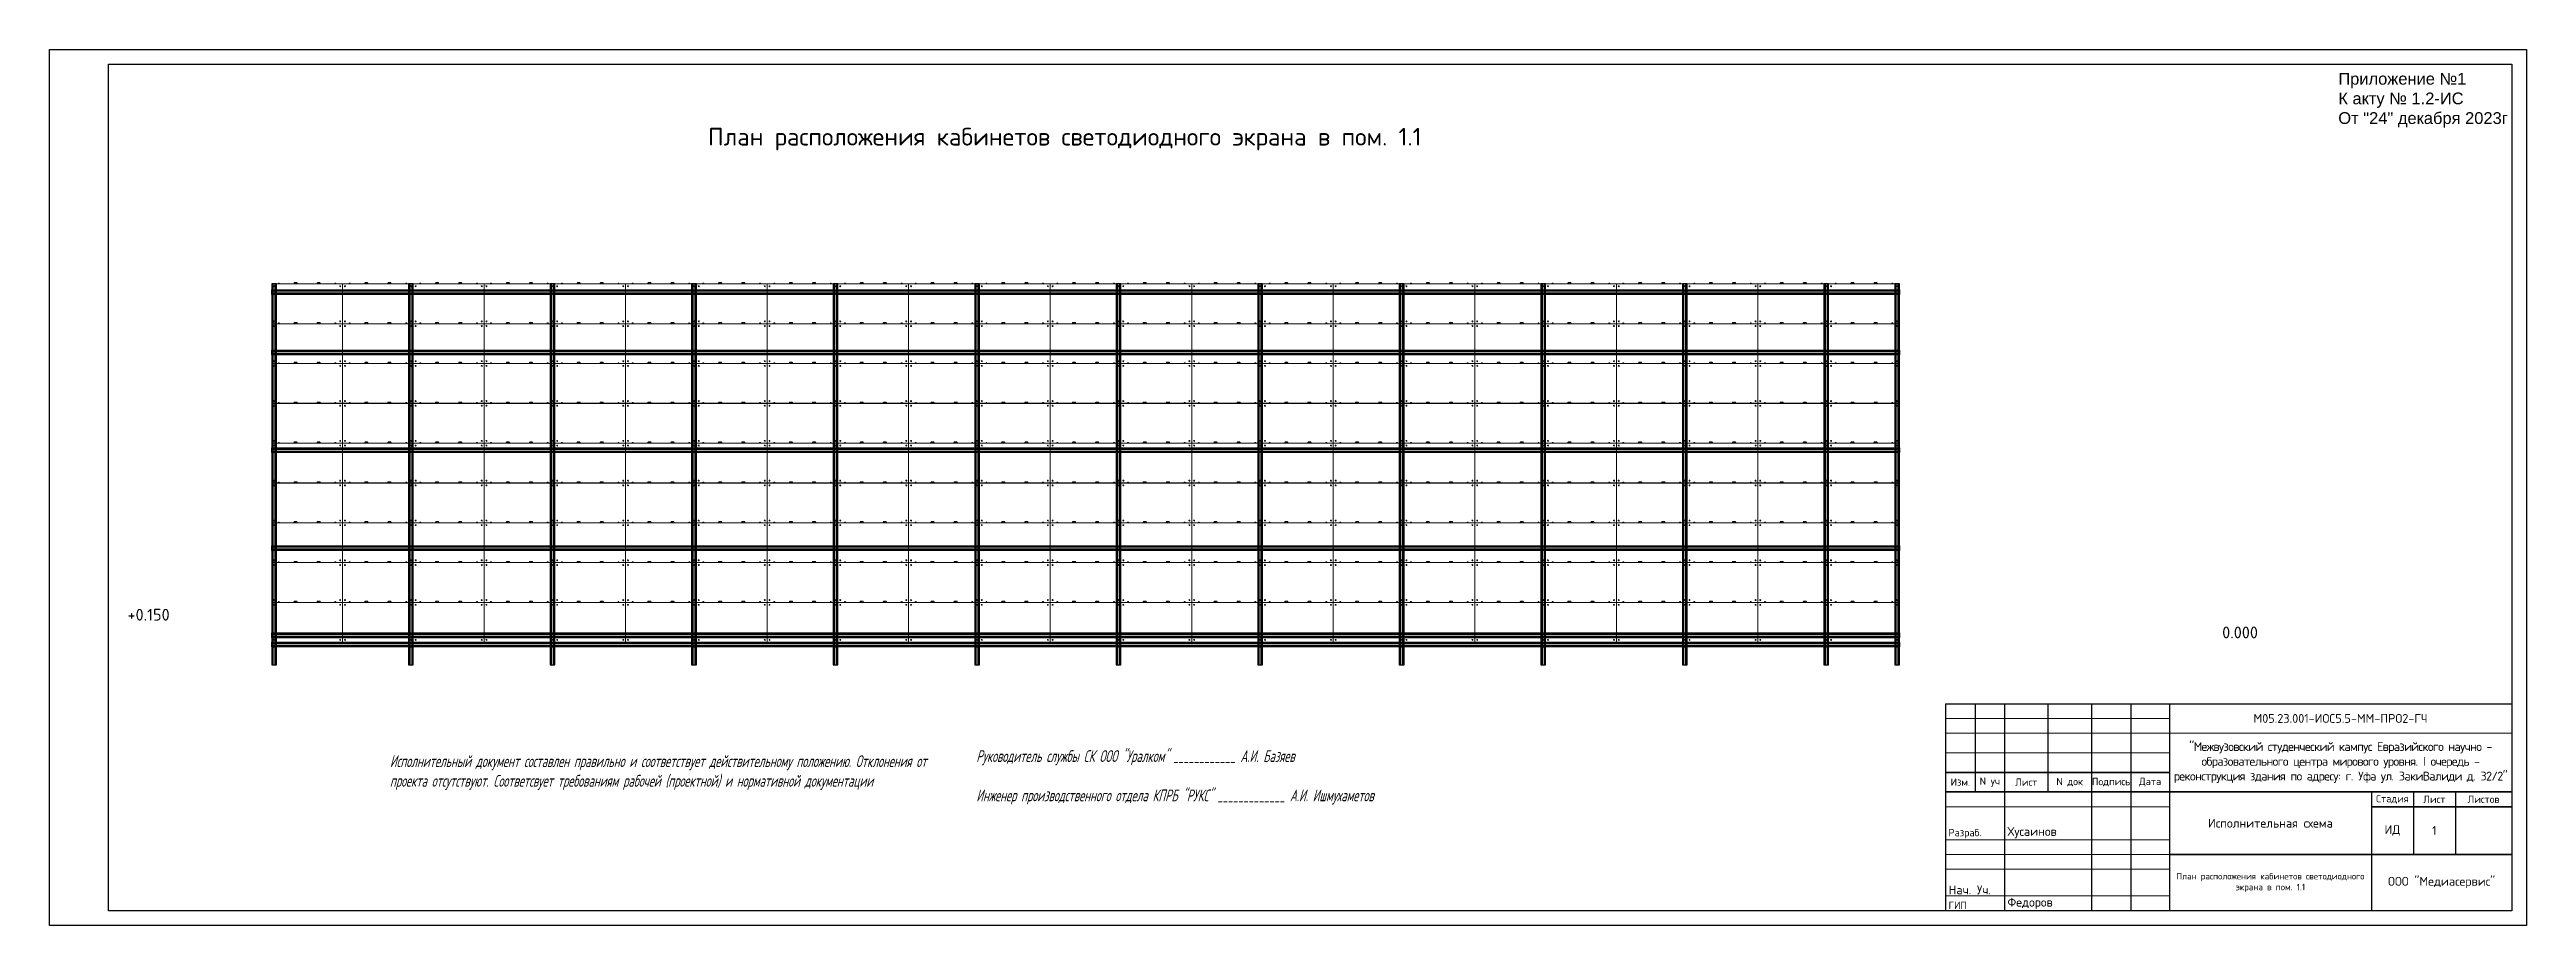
# Model space of a CAD drawing. Header units: millimetres. Extents: x 318 to 194121, y -24907 to 87574.
# Drawn here: x 1753 to 22753, y 1738 to 9163 of the extents above; entities that cross this region are included whole.
import ezdxf

# ---------------------------------------------------------------- set-up
doc = ezdxf.new("R2010")
doc.units = ezdxf.units.MM
doc.linetypes.add('CONTINUA', pattern=[0])
doc.layers.add('Make', color=7, linetype='Continuous')
doc.layers.add('PDF _Текст', color=7, linetype='Continuous')
for name, color, linetype, lineweight in [('MS_0.25', 7, 'Continuous', 25), ('screw', 33, 'Continuous', 13), ('ТАБЛИЦЫ', 7, 'Continuous', 40), ('标注', 2, 'Continuous', 13)]:
    doc.layers.add(name, color=color, linetype=linetype, lineweight=lineweight)
doc.layers.get('标注').off()
doc.styles.add('gostw', font='gost_win.shx', dxfattribs={"width": 0.8, "oblique": 15})
doc.styles.get("Standard").update_dxf_attribs({"font": 'arial.ttf'})
doc.styles.add('TXT', font='txt.shx', dxfattribs={"bigfont": 'gbcbig.shx'})
doc.styles.add('Текст 3', font='isocpeur.ttf', dxfattribs={"height": 3})
doc.styles.add('Текст 300', font='isocpeur.ttf', dxfattribs={"height": 300})

# ---------------------------------------------------------------- blocks, each defined once
blk = doc.blocks.new('A$C10402B24')
at = {"layer": 'screw'}
blk.add_circle((5, 5), 3, dxfattribs=at)
at = {"layer": 'screw', "color": 3}
blk.add_arc((5, 5), 4, 270, 180, dxfattribs=at)
at = {"layer": 'screw', "color": 6, "style": 'TXT'}
blk.add_text('M8', height=1.2, dxfattribs=at).set_placement((4, 4))
blk = doc.blocks.new('A$C23DF71AB')
at = {"layer": '标注', "color": 2, "lineweight": 5}
blk.add_blockref('A$C10402B24', (0, 0), dxfattribs=at)
blk = doc.blocks.new('*U12')
at = {"color": 7, "linetype": 'Continuous', "lineweight": 15}
for p, q in [((-300, 163), (-300, -174)), ((-150, 163), (-300, 163)), ((-243, 170), (-244, 169)), ((-244, 169), (-244, 163)), ((-241, 169), (-244, 169)), ((-241, 170), (-243, 170)), ((-241, 169), (-241, 170)), ((-241, 168), (-241, 169)), ((-241, 168), (-239, 168)), ((-239, 170), (-239, 169)), ((-237, 170), (-239, 170)), ((-239, 169), (-239, 168)), ((-236, 169), (-239, 169)), ((-236, 169), (-237, 170)), ((-236, 163), (-236, 169)), ((0, 163), (-150, 163)), ((-113, 165), (-113, 165)), ((-113, 164), (-113, 163)), ((-113, 164), (-113, 164)), ((-111, 170), (-111, 168)), ((-111, 163), (-110, 170)), ((-110, 172), (-109, 173)), ((-109, 173), (-109, 174)), ((-108, 174), (-109, 174)), ((-108, 173), (-109, 173)), ((-109, 163), (-109, 173)), ((-109, 170), (-109, 170)), ((-108, 173), (-108, 174)), ((-104, 174), (-108, 174)), ((-104, 173), (-108, 173)), ((-104, 173), (-104, 174)), ((-103, 174), (-104, 174)), ((-104, 173), (-103, 173)), ((-103, 173), (-103, 174)), ((-102, 174), (-103, 174)), ((-103, 173), (-102, 173)), ((-102, 173), (-102, 174)), ((-101, 174), (-102, 174)), ((-102, 173), (-101, 173)), ((-100, 174), (-101, 174)), ((-101, 174), (-101, 173)), ((-101, 173), (-100, 173)), ((-100, 173), (-100, 174)), ((-99, 174), (-100, 174)), ((-99, 173), (-100, 173)), ((-99, 174), (-99, 173)), ((-87, 174), (-99, 174)), ((-87, 173), (-99, 173)), ((-87, 174), (-87, 173)), ((-87, 174), (-87, 174)), ((-87, 174), (-87, 173)), ((-87, 173), (-87, 173)), ((-87, 173), (-87, 163)), ((-86, 172), (-87, 173)), ((-87, 170), (-87, 170)), ((-86, 170), (-85, 163)), ((-85, 168), (-85, 170)), ((-83, 165), (-83, 165)), ((-83, 164), (-83, 164)), ((-83, 163), (-83, 164)), ((150, 163), (0, 163)), ((83, 165), (83, 165)), ((83, 164), (83, 163)), ((83, 164), (83, 164)), ((85, 170), (85, 168)), ((85, 163), (86, 170)), ((86, 172), (87, 173)), ((87, 173), (87, 174)), ((92, 174), (87, 174)), ((87, 173), (87, 174)), ((87, 174), (87, 174)), ((87, 173), (87, 173)), ((87, 163), (87, 173)), ((92, 173), (87, 173)), ((87, 170), (87, 170)), ((92, 173), (92, 174)), ((93, 174), (92, 174)), ((92, 173), (93, 173)), ((93, 173), (93, 174)), ((94, 174), (93, 174)), ((93, 173), (94, 173)), ((94, 173), (94, 174)), ((95, 174), (94, 174)), ((94, 173), (95, 173)), ((96, 174), (95, 174)), ((95, 174), (95, 173)), ((95, 173), (96, 173)), ((96, 173), (96, 174)), ((97, 174), (96, 174)), ((97, 173), (96, 173)), ((97, 174), (97, 173)), ((108, 174), (97, 174)), ((108, 173), (97, 173)), ((108, 174), (108, 173)), ((109, 174), (108, 174)), ((109, 173), (108, 173)), ((109, 174), (109, 173)), ((109, 173), (109, 163)), ((110, 172), (109, 173)), ((109, 170), (109, 170)), ((110, 170), (111, 163)), ((111, 168), (111, 170)), ((113, 165), (113, 165)), ((113, 164), (113, 164)), ((113, 163), (113, 164)), ((300, 163), (150, 163)), ((237, 170), (236, 169)), ((236, 169), (236, 163)), ((239, 169), (236, 169)), ((239, 170), (237, 170)), ((239, 169), (239, 170)), ((239, 168), (239, 169)), ((239, 168), (241, 168)), ((243, 170), (241, 170)), ((241, 170), (241, 169)), ((241, 169), (241, 168)), ((244, 169), (241, 169)), ((244, 169), (243, 170)), ((244, 163), (244, 169)), ((300, -174), (300, 163)), ((-300, -174), (-150, -174)), ((-150, -174), (0, -174)), ((0, -174), (150, -174)), ((150, -174), (300, -174))]:
    blk.add_line(p, q, dxfattribs=at)
at = {"color": 8, "linetype": 'Continuous', "lineweight": 15}
for p, q in [((-108, 163), (-108, 173)), ((-104, 163), (-104, 173)), ((-103, 163), (-103, 173)), ((-102, 173), (-102, 163)), ((-101, 163), (-101, 173)), ((-100, 173), (-100, 163)), ((-99, 173), (-99, 163)), ((-87, 173), (-87, 163)), ((87, 163), (87, 173)), ((92, 163), (92, 173)), ((93, 163), (93, 173)), ((94, 173), (94, 163)), ((95, 163), (95, 173)), ((96, 173), (96, 163)), ((97, 173), (97, 163)), ((108, 173), (108, 163))]:
    blk.add_line(p, q, dxfattribs=at)
at = {"color": 7, "linetype": 'Continuous', "lineweight": 15}
for centre in [(-280, 143), (-280, -154), (280, -154)]:
    blk.add_circle(centre, 3.25, dxfattribs=at)
for centre, radius, start, end in [((-116, 169), 5, 316.0191, 345.2917), ((-112, 165), 1, 136.0191, 167.4712), ((-113, 165), 0.2, 167.4712, 250.2917), ((-106, 169), 5, 137.7217, 165.2917), ((-109, 170), 0.2, 90, 165.2917), ((-110, 173), 0.5, 317.7217, 0), ((-109, 170), 0.2, 0, 90), ((-86, 173), 0.5, 180, 222.2783), ((-87, 170), 0.2, 14.7083, 90), ((-87, 170), 0.2, 90, 180), ((-90, 169), 5, 14.7083, 42.2783), ((-80, 169), 5, 194.7083, 223.9809), ((-84, 165), 1, 12.5288, 43.9809), ((-83, 165), 0.2, 289.7083, 12.5288), ((80, 169), 5, 316.0191, 345.2917), ((84, 165), 1, 136.0191, 167.4712), ((83, 165), 0.2, 167.4712, 250.2917), ((90, 169), 5, 137.7217, 165.2917), ((87, 170), 0.2, 90, 165.2917), ((86, 173), 0.5, 317.7217, 0), ((87, 170), 0.2, 0, 90), ((110, 173), 0.5, 180, 222.2783), ((109, 170), 0.2, 14.7083, 90), ((109, 170), 0.2, 90, 180), ((106, 169), 5, 14.7083, 42.2783), ((116, 169), 5, 194.7083, 223.9809), ((112, 165), 1, 12.5288, 43.9809), ((113, 165), 0.2, 289.7083, 12.5288)]:
    blk.add_arc(centre, radius, start, end, dxfattribs=at)
at = {"layer": '标注'}
for p in [(-285, 138), (275, 138), (-285, -160), (275, -160)]:
    blk.add_blockref('A$C23DF71AB', p, dxfattribs=at)
blk = doc.blocks.new('*U11')
at = {"layer": 'Make', "color": 0, "linetype": 'ByBlock', "lineweight": -2, "transparency": 16777216}
for p in [(0, 2700), (600, 2700), (1200, 2700), (1800, 2700), (2400, 2700), (3000, 2700), (3600, 2700), (4200, 2700), (4800, 2700), (5400, 2700), (6000, 2700), (6600, 2700), (7200, 2700), (7800, 2700), (8400, 2700), (9000, 2700), (9600, 2700), (10200, 2700), (10800, 2700), (11400, 2700), (12000, 2700), (12600, 2700), (13200, 2700), (0, 2362.5), (600, 2362.5), (1200, 2362.5), (1800, 2362.5), (2400, 2362.5), (3000, 2362.5), (3600, 2362.5), (4200, 2362.5), (4800, 2362.5), (5400, 2362.5), (6000, 2362.5), (6600, 2362.5), (7200, 2362.5), (7800, 2362.5), (8400, 2362.5), (9000, 2362.5), (9600, 2362.5), (10200, 2362.5), (10800, 2362.5), (11400, 2362.5), (12000, 2362.5), (12600, 2362.5), (13200, 2362.5), (0, 2025), (600, 2025), (1200, 2025), (1800, 2025), (2400, 2025), (3000, 2025), (3600, 2025), (4200, 2025), (4800, 2025), (5400, 2025), (6000, 2025), (6600, 2025), (7200, 2025), (7800, 2025), (8400, 2025), (9000, 2025), (9600, 2025), (10200, 2025), (10800, 2025), (11400, 2025), (12000, 2025), (12600, 2025), (13200, 2025), (0, 1687.5), (600, 1687.5), (1200, 1687.5), (1800, 1687.5), (2400, 1687.5), (3000, 1687.5), (3600, 1687.5), (4200, 1687.5), (4800, 1687.5), (5400, 1687.5), (6000, 1687.5), (6600, 1687.5), (7200, 1687.5), (7800, 1687.5), (8400, 1687.5), (9000, 1687.5), (9600, 1687.5), (10200, 1687.5), (10800, 1687.5), (11400, 1687.5), (12000, 1687.5), (12600, 1687.5), (13200, 1687.5), (0, 1350), (600, 1350), (1200, 1350), (1800, 1350), (2400, 1350), (3000, 1350), (3600, 1350), (4200, 1350), (4800, 1350), (5400, 1350), (6000, 1350), (6600, 1350), (7200, 1350), (7800, 1350), (8400, 1350), (9000, 1350), (9600, 1350), (10200, 1350), (10800, 1350), (11400, 1350), (12000, 1350), (12600, 1350), (13200, 1350), (0, 1012.5), (600, 1012.5), (1200, 1012.5), (1800, 1012.5), (2400, 1012.5), (3000, 1012.5), (3600, 1012.5), (4200, 1012.5), (4800, 1012.5), (5400, 1012.5), (6000, 1012.5), (6600, 1012.5), (7200, 1012.5), (7800, 1012.5), (8400, 1012.5), (9000, 1012.5), (9600, 1012.5), (10200, 1012.5), (10800, 1012.5), (11400, 1012.5), (12000, 1012.5), (12600, 1012.5), (13200, 1012.5), (0, 675), (600, 675), (1200, 675), (1800, 675), (2400, 675), (3000, 675), (3600, 675), (4200, 675), (4800, 675), (5400, 675), (6000, 675), (6600, 675), (7200, 675), (7800, 675), (8400, 675), (9000, 675), (9600, 675), (10200, 675), (10800, 675), (11400, 675), (12000, 675), (12600, 675), (13200, 675), (0, 337.5), (600, 337.5), (1200, 337.5), (1800, 337.5), (2400, 337.5), (3000, 337.5), (3600, 337.5), (4200, 337.5), (4800, 337.5), (5400, 337.5), (6000, 337.5), (6600, 337.5), (7200, 337.5), (7800, 337.5), (8400, 337.5), (9000, 337.5), (9600, 337.5), (10200, 337.5), (10800, 337.5), (11400, 337.5), (12000, 337.5), (12600, 337.5), (13200, 337.5), (0, 0), (600, 0), (1200, 0), (1800, 0), (2400, 0), (3000, 0), (3600, 0), (4200, 0), (4800, 0), (5400, 0), (6000, 0), (6600, 0), (7200, 0), (7800, 0), (8400, 0), (9000, 0), (9600, 0), (10200, 0), (10800, 0), (11400, 0), (12000, 0), (12600, 0), (13200, 0)]:
    blk.add_blockref('*U12', p, dxfattribs=at)
blk = doc.blocks.new('*T13')
at = {"layer": 'ТАБЛИЦЫ', "color": 0, "linetype": 'ByBlock', "lineweight": -2, "transparency": 16777216}
for p, q in [((0, 0), (4800, 0)), ((0, 0), (0, -1753)), ((250, 0), (250, -748)), ((500, 0), (500, -1753)), ((868, 0), (868, -748)), ((1236, 0), (1236, -1753)), ((1571, 0), (1571, -1753)), ((1897, 0), (1897, -1753)), ((4800, 0), (4800, -1753)), ((3610, -748), (3610, -1753)), ((3966, -748), (3966, -1278)), ((4322, -748), (4322, -1278))]:
    blk.add_line(p, q, dxfattribs=at)
at = {"layer": 'ТАБЛИЦЫ', "color": 0, "linetype": 'ByBlock', "lineweight": 9, "transparency": 16777216}
for p, q in [((0, -125), (1897, -125)), ((0, -250), (4800, -250)), ((0, -416), (1897, -416)), ((0, -873), (1897, -873)), ((0, -1153), (1897, -1153)), ((0, -1278), (1897, -1278)), ((0, -1403), (1897, -1403)), ((0, -1628), (1897, -1628)), ((0, -1753), (4800, -1753))]:
    blk.add_line(p, q, dxfattribs=at)
at = {"layer": 'ТАБЛИЦЫ', "color": 0, "linetype": 'ByBlock', "lineweight": 40, "transparency": 16777216}
for p, q in [((0, -582), (1897, -582)), ((0, -748), (4800, -748)), ((3610, -873), (4800, -873)), ((1897, -1278), (4800, -1278))]:
    blk.add_line(p, q, dxfattribs=at)
at = {"layer": 'ТАБЛИЦЫ', "color": 0, "linetype": 'CONTINUA', "transparency": 16777216}
for s, insert, char_height, width, attachment_point, style in [('М05.23.001-ИОС5.5-ММ-ПРО2-ГЧ', (3348, -125), 75, 2877.87, 5, 'Текст 3'), ('{\\T0.9;\\C7;"\\fISOCPEUR|b0|i0|c204|p34;Межвузовский студенческий кампус Евразийского научно - образовательного центра мирового уровня. I очередь - реконструкция здания по адресу: г. Уфа ул. ЗакиВалиди д. 32/2"}', (3348, -499), 75, 2877.87, 5, 'Текст 3'), ('N уч', (375, -665), 62.5, 225.11, 5, 'Текст 300'), ('N док', (1052, -665), 62.5, 342.77, 5, 'Текст 300'), ('Подпись', (1403, -665), 62.5, 310.44, 5, 'Текст 300'), ('Дата', (1734, -665), 62.5, 300.75, 5, 'Текст 300'), ('Изм.', (125, -665), 62.5, 225, 5, 'Текст 300'), ('Лист', (684, -665), 62.5, 342.77, 5, 'Текст 300'), ('{\\C256;Стадия}', (3788, -810), 62.5, 330.4, 5, 'Текст 300'), ('{\\C256;Лист}', (4144, -810), 62.5, 331.03, 5, 'Текст 300'), ('{\\C256;Листов}', (4561, -810), 62.5, 453, 5, 'Текст 300'), ('Хусаинов ', (525, -1141), 75, 685.53, 7, 'Текст 3'), ('Исполнительная схема', (2754, -1013), 75, 1688.44, 5, 'Текст 3'), ('ИД', (3788, -1075), 75, 330.4, 5, 'Текст 3'), ('1', (4144, -1075), 75, 331.03, 5, 'Текст 3'), ('{\\C256;Разраб.}', (25, -1141), 62.5, 450.11, 7, 'Текст 300'), ('{\\C256;План расположения кабинетов светодиодного экрана в пом. 1.1}', (2754, -1516), 55, 1688.44, 5, 'Текст 3'), ('ООО "Медиасервис"', (4205, -1516), 75, 1164.43, 5, 'Текст 3'), ('{\\C256;ГИП}', (25, -1741), 62.5, 450.11, 7, 'Текст 300'), ('Нач. Уч.', (25, -1616), 75, 450.11, 7, 'Текст 3'), ('Федоров', (525, -1741), 75, 685.53, 7, 'Текст 3')]:
    blk.add_mtext(s, dxfattribs=dict(at, insert=insert, char_height=char_height, width=width, attachment_point=attachment_point, style=style))

msp = doc.modelspace()

# ---------------------------------------------------------------- linework, layer by layer
for points in [[(1752.9, 9163.4), (22752.9, 9163.4), (22752.9, 1738.4), (1752.9, 1738.4)], [(2252.9, 9038.4), (22627.9, 9038.4), (22627.9, 1863.4), (2252.9, 1863.4)]]:
    msp.add_lwpolyline(points, close=True)
at = {"color": 8}
for points in [[(3676.6, 7176.5), (3636.6, 7176.5), (3636.6, 4099), (3676.6, 4099)], [(3673.6, 7176.5), (3639.6, 7176.5), (3639.6, 4099), (3673.6, 4099)], [(3666.6, 7176.5), (3646.6, 7176.5), (3646.6, 4099), (3666.6, 4099)], [(4836.6, 7176.5), (4796.6, 7176.5), (4796.6, 4099), (4836.6, 4099)], [(4833.6, 7176.5), (4799.6, 7176.5), (4799.6, 4099), (4833.6, 4099)], [(4826.6, 7176.5), (4806.6, 7176.5), (4806.6, 4099), (4826.6, 4099)], [(6036.6, 7176.5), (5996.6, 7176.5), (5996.6, 4099), (6036.6, 4099)], [(6033.6, 7176.5), (5999.6, 7176.5), (5999.6, 4099), (6033.6, 4099)], [(6026.6, 7176.5), (6006.6, 7176.5), (6006.6, 4099), (6026.6, 4099)], [(7236.6, 7176.5), (7196.6, 7176.5), (7196.6, 4099), (7236.6, 4099)], [(7233.6, 7176.5), (7199.6, 7176.5), (7199.6, 4099), (7233.6, 4099)], [(7226.6, 7176.5), (7206.6, 7176.5), (7206.6, 4099), (7226.6, 4099)], [(8436.6, 7176.5), (8396.6, 7176.5), (8396.6, 4099), (8436.6, 4099)], [(8433.6, 7176.5), (8399.6, 7176.5), (8399.6, 4099), (8433.6, 4099)], [(8426.6, 7176.5), (8406.6, 7176.5), (8406.6, 4099), (8426.6, 4099)], [(9636.6, 7176.5), (9596.6, 7176.5), (9596.6, 4099), (9636.6, 4099)], [(9633.6, 7176.5), (9599.6, 7176.5), (9599.6, 4099), (9633.6, 4099)], [(9626.6, 7176.5), (9606.6, 7176.5), (9606.6, 4099), (9626.6, 4099)], [(10836.6, 7176.5), (10796.6, 7176.5), (10796.6, 4099), (10836.6, 4099)], [(10833.6, 7176.5), (10799.6, 7176.5), (10799.6, 4099), (10833.6, 4099)], [(10826.6, 7176.5), (10806.6, 7176.5), (10806.6, 4099), (10826.6, 4099)], [(12036.6, 7176.5), (11996.6, 7176.5), (11996.6, 4099), (12036.6, 4099)], [(12033.6, 7176.5), (11999.6, 7176.5), (11999.6, 4099), (12033.6, 4099)], [(12026.6, 7176.5), (12006.6, 7176.5), (12006.6, 4099), (12026.6, 4099)], [(13236.6, 7176.5), (13196.6, 7176.5), (13196.6, 4099), (13236.6, 4099)], [(13233.6, 7176.5), (13199.6, 7176.5), (13199.6, 4099), (13233.6, 4099)], [(13226.6, 7176.5), (13206.6, 7176.5), (13206.6, 4099), (13226.6, 4099)], [(14436.6, 7176.5), (14396.6, 7176.5), (14396.6, 4099), (14436.6, 4099)], [(14433.6, 7176.5), (14399.6, 7176.5), (14399.6, 4099), (14433.6, 4099)], [(14426.6, 7176.5), (14406.6, 7176.5), (14406.6, 4099), (14426.6, 4099)], [(15636.6, 7176.5), (15596.6, 7176.5), (15596.6, 4099), (15636.6, 4099)], [(15633.6, 7176.5), (15599.6, 7176.5), (15599.6, 4099), (15633.6, 4099)], [(15626.6, 7176.5), (15606.6, 7176.5), (15606.6, 4099), (15626.6, 4099)], [(16836.6, 7176.5), (16796.6, 7176.5), (16796.6, 4099), (16836.6, 4099)], [(16833.6, 7176.5), (16799.6, 7176.5), (16799.6, 4099), (16833.6, 4099)], [(16826.6, 7176.5), (16806.6, 7176.5), (16806.6, 4099), (16826.6, 4099)], [(17436.6, 7176.5), (17396.6, 7176.5), (17396.6, 4099), (17436.6, 4099)], [(17433.6, 7176.5), (17399.6, 7176.5), (17399.6, 4099), (17433.6, 4099)], [(17426.6, 7176.5), (17406.6, 7176.5), (17406.6, 4099), (17426.6, 4099)], [(3636.6, 7127.8), (17436.6, 7127.8), (17436.6, 7087.8), (3636.6, 7087.8)], [(3636.6, 7124.8), (17436.6, 7124.8), (17436.6, 7090.8), (3636.6, 7090.8)], [(3636.6, 7117.8), (17436.6, 7117.8), (17436.6, 7097.8), (3636.6, 7097.8)], [(3636.6, 6615.4), (17436.6, 6615.4), (17436.6, 6575.4), (3636.6, 6575.4)], [(3636.6, 6612.4), (17436.6, 6612.4), (17436.6, 6578.4), (3636.6, 6578.4)], [(3636.6, 6605.4), (17436.6, 6605.4), (17436.6, 6585.4), (3636.6, 6585.4)], [(3636.6, 5786.5), (17436.6, 5786.5), (17436.6, 5746.5), (3636.6, 5746.5)], [(3636.6, 5783.5), (17436.6, 5783.5), (17436.6, 5749.5), (3636.6, 5749.5)], [(3636.6, 5776.5), (17436.6, 5776.5), (17436.6, 5756.5), (3636.6, 5756.5)], [(3637.5, 4957.6), (17436.7, 4957.6), (17436.7, 4917.6), (3637.5, 4917.6)], [(3637.5, 4954.6), (17436.7, 4954.6), (17436.7, 4920.6), (3637.5, 4920.6)], [(3637.5, 4947.6), (17436.7, 4947.6), (17436.7, 4927.6), (3637.5, 4927.6)], [(3636.7, 4217.7), (17436.7, 4217.8), (17436.7, 4177.8), (3636.7, 4177.7)], [(3636.7, 4214.7), (17436.7, 4214.8), (17436.7, 4180.8), (3636.7, 4180.7)], [(3636.7, 4207.7), (17436.7, 4207.8), (17436.7, 4187.8), (3636.7, 4187.7)], [(3676.6, 4099), (3636.6, 4099), (3636.6, 3949), (3676.6, 3949)], [(3636.7, 4139), (17436.7, 4139.1), (17436.7, 4099.1), (3636.7, 4099)], [(3636.7, 4136), (17436.7, 4136.1), (17436.7, 4102.1), (3636.7, 4102)], [(3636.7, 4129), (17436.7, 4129.1), (17436.7, 4109.1), (3636.7, 4109)], [(3673.6, 4099), (3639.6, 4099), (3639.6, 3949), (3673.6, 3949)], [(3666.6, 4099), (3646.6, 4099), (3646.6, 3949), (3666.6, 3949)], [(4836.6, 4099), (4796.6, 4099), (4796.6, 3949), (4836.6, 3949)], [(4833.6, 4099), (4799.6, 4099), (4799.6, 3949), (4833.6, 3949)], [(4826.6, 4099), (4806.6, 4099), (4806.6, 3949), (4826.6, 3949)], [(6036.6, 4099), (5996.6, 4099), (5996.6, 3949), (6036.6, 3949)], [(6033.6, 4099), (5999.6, 4099), (5999.6, 3949), (6033.6, 3949)], [(6026.6, 4099), (6006.6, 4099), (6006.6, 3949), (6026.6, 3949)], [(7236.6, 4099), (7196.6, 4099), (7196.6, 3949), (7236.6, 3949)], [(7233.6, 4099), (7199.6, 4099), (7199.6, 3949), (7233.6, 3949)], [(7226.6, 4099), (7206.6, 4099), (7206.6, 3949), (7226.6, 3949)], [(8436.6, 4099), (8396.6, 4099), (8396.6, 3949), (8436.6, 3949)], [(8433.6, 4099), (8399.6, 4099), (8399.6, 3949), (8433.6, 3949)], [(8426.6, 4099), (8406.6, 4099), (8406.6, 3949), (8426.6, 3949)], [(9636.6, 4099), (9596.6, 4099), (9596.6, 3949), (9636.6, 3949)], [(9633.6, 4099), (9599.6, 4099), (9599.6, 3949), (9633.6, 3949)], [(9626.6, 4099), (9606.6, 4099), (9606.6, 3949), (9626.6, 3949)], [(10836.6, 4099), (10796.6, 4099), (10796.6, 3949), (10836.6, 3949)], [(10833.6, 4099), (10799.6, 4099), (10799.6, 3949), (10833.6, 3949)], [(10826.6, 4099), (10806.6, 4099), (10806.6, 3949), (10826.6, 3949)], [(12036.6, 4099), (11996.6, 4099), (11996.6, 3949), (12036.6, 3949)], [(12033.6, 4099), (11999.6, 4099), (11999.6, 3949), (12033.6, 3949)], [(12026.6, 4099), (12006.6, 4099), (12006.6, 3949), (12026.6, 3949)], [(13236.6, 4099), (13196.6, 4099), (13196.6, 3949), (13236.6, 3949)], [(13233.6, 4099), (13199.6, 4099), (13199.6, 3949), (13233.6, 3949)], [(13226.6, 4099), (13206.6, 4099), (13206.6, 3949), (13226.6, 3949)], [(14436.6, 4099), (14396.6, 4099), (14396.6, 3949), (14436.6, 3949)], [(14433.6, 4099), (14399.6, 4099), (14399.6, 3949), (14433.6, 3949)], [(14426.6, 4099), (14406.6, 4099), (14406.6, 3949), (14426.6, 3949)], [(15636.6, 4099), (15596.6, 4099), (15596.6, 3949), (15636.6, 3949)], [(15633.6, 4099), (15599.6, 4099), (15599.6, 3949), (15633.6, 3949)], [(15626.6, 4099), (15606.6, 4099), (15606.6, 3949), (15626.6, 3949)], [(16836.6, 4099), (16796.6, 4099), (16796.6, 3949), (16836.6, 3949)], [(16833.6, 4099), (16799.6, 4099), (16799.6, 3949), (16833.6, 3949)], [(16826.6, 4099), (16806.6, 4099), (16806.6, 3949), (16826.6, 3949)], [(17436.6, 4099), (17396.6, 4099), (17396.6, 3949), (17436.6, 3949)], [(17433.6, 4099), (17399.6, 4099), (17399.6, 3949), (17433.6, 3949)], [(17426.6, 4099), (17406.6, 4099), (17406.6, 3949), (17426.6, 3949)]]:
    msp.add_lwpolyline(points, close=True, dxfattribs=at)

# ---------------------------------------------------------------- block references
msp.add_blockref('*T13', (17828.1, 3618.3))
at = {"layer": 'Make', "color": 8}
msp.add_blockref('*U11', (3936.7, 4313.4), dxfattribs=at)

# ---------------------------------------------------------------- texts
at = {"insert": (21157.6, 8965.9), "char_height": 100, "width": 1801.48, "attachment_point": 1}
msp.add_mtext('Приложение №1 \\PК акту № 1.2-ИС\\PОт "24" декабря 2023г', dxfattribs=at)
at = {"insert": (18030.6, 8299.7), "char_height": 2.5, "attachment_point": 1}
msp.add_mtext_dynamic_manual_height_columns('Исполнительный документ составлен', width=4292.285, gutter_width=12.5, heights=[0], dxfattribs=at)
at = {"char_height": 100, "attachment_point": 1, "style": 'gostw'}
for s, width, insert in [('Исполнительный документ составлен правильно и соответствует действительному положению. Отклонения от проекта отсутствуют. Соответсвует требованиям рабочей (проектной) и нормативной документации', 4597.294, (4638.7, 3181.3)), ('Руководитель службы СК ООО "Уралком" ____________ А.И. Базяев\\P\\PИнженер производственного отдела КПРБ "РУКС" _____________ А.И. Ишмухаметов', 6725.482, (9610.3, 3224.1))]:
    msp.add_mtext_dynamic_manual_height_columns(s, width=width, gutter_width=12.5, heights=[0], dxfattribs=dict(at, insert=insert))
at = {"layer": 'MS_0.25', "ltscale": 100, "style": 'Текст 300'}
for s, p in [('+0.150', (2414, 4322.4)), ('0.000', (20173, 4172.2)), ('0.000', (20173, 4172.2))]:
    msp.add_text(s, height=100, dxfattribs=at).set_placement(p)
at = {"layer": 'PDF _Текст', "insert": (7336, 8308.8), "char_height": 150, "width": 7590.78, "attachment_point": 7, "style": 'Текст 300'}
msp.add_mtext('План расположения кабинетов светодиодного экрана в пом. 1.1', dxfattribs=at)

doc.saveas('drawing.dxf')
